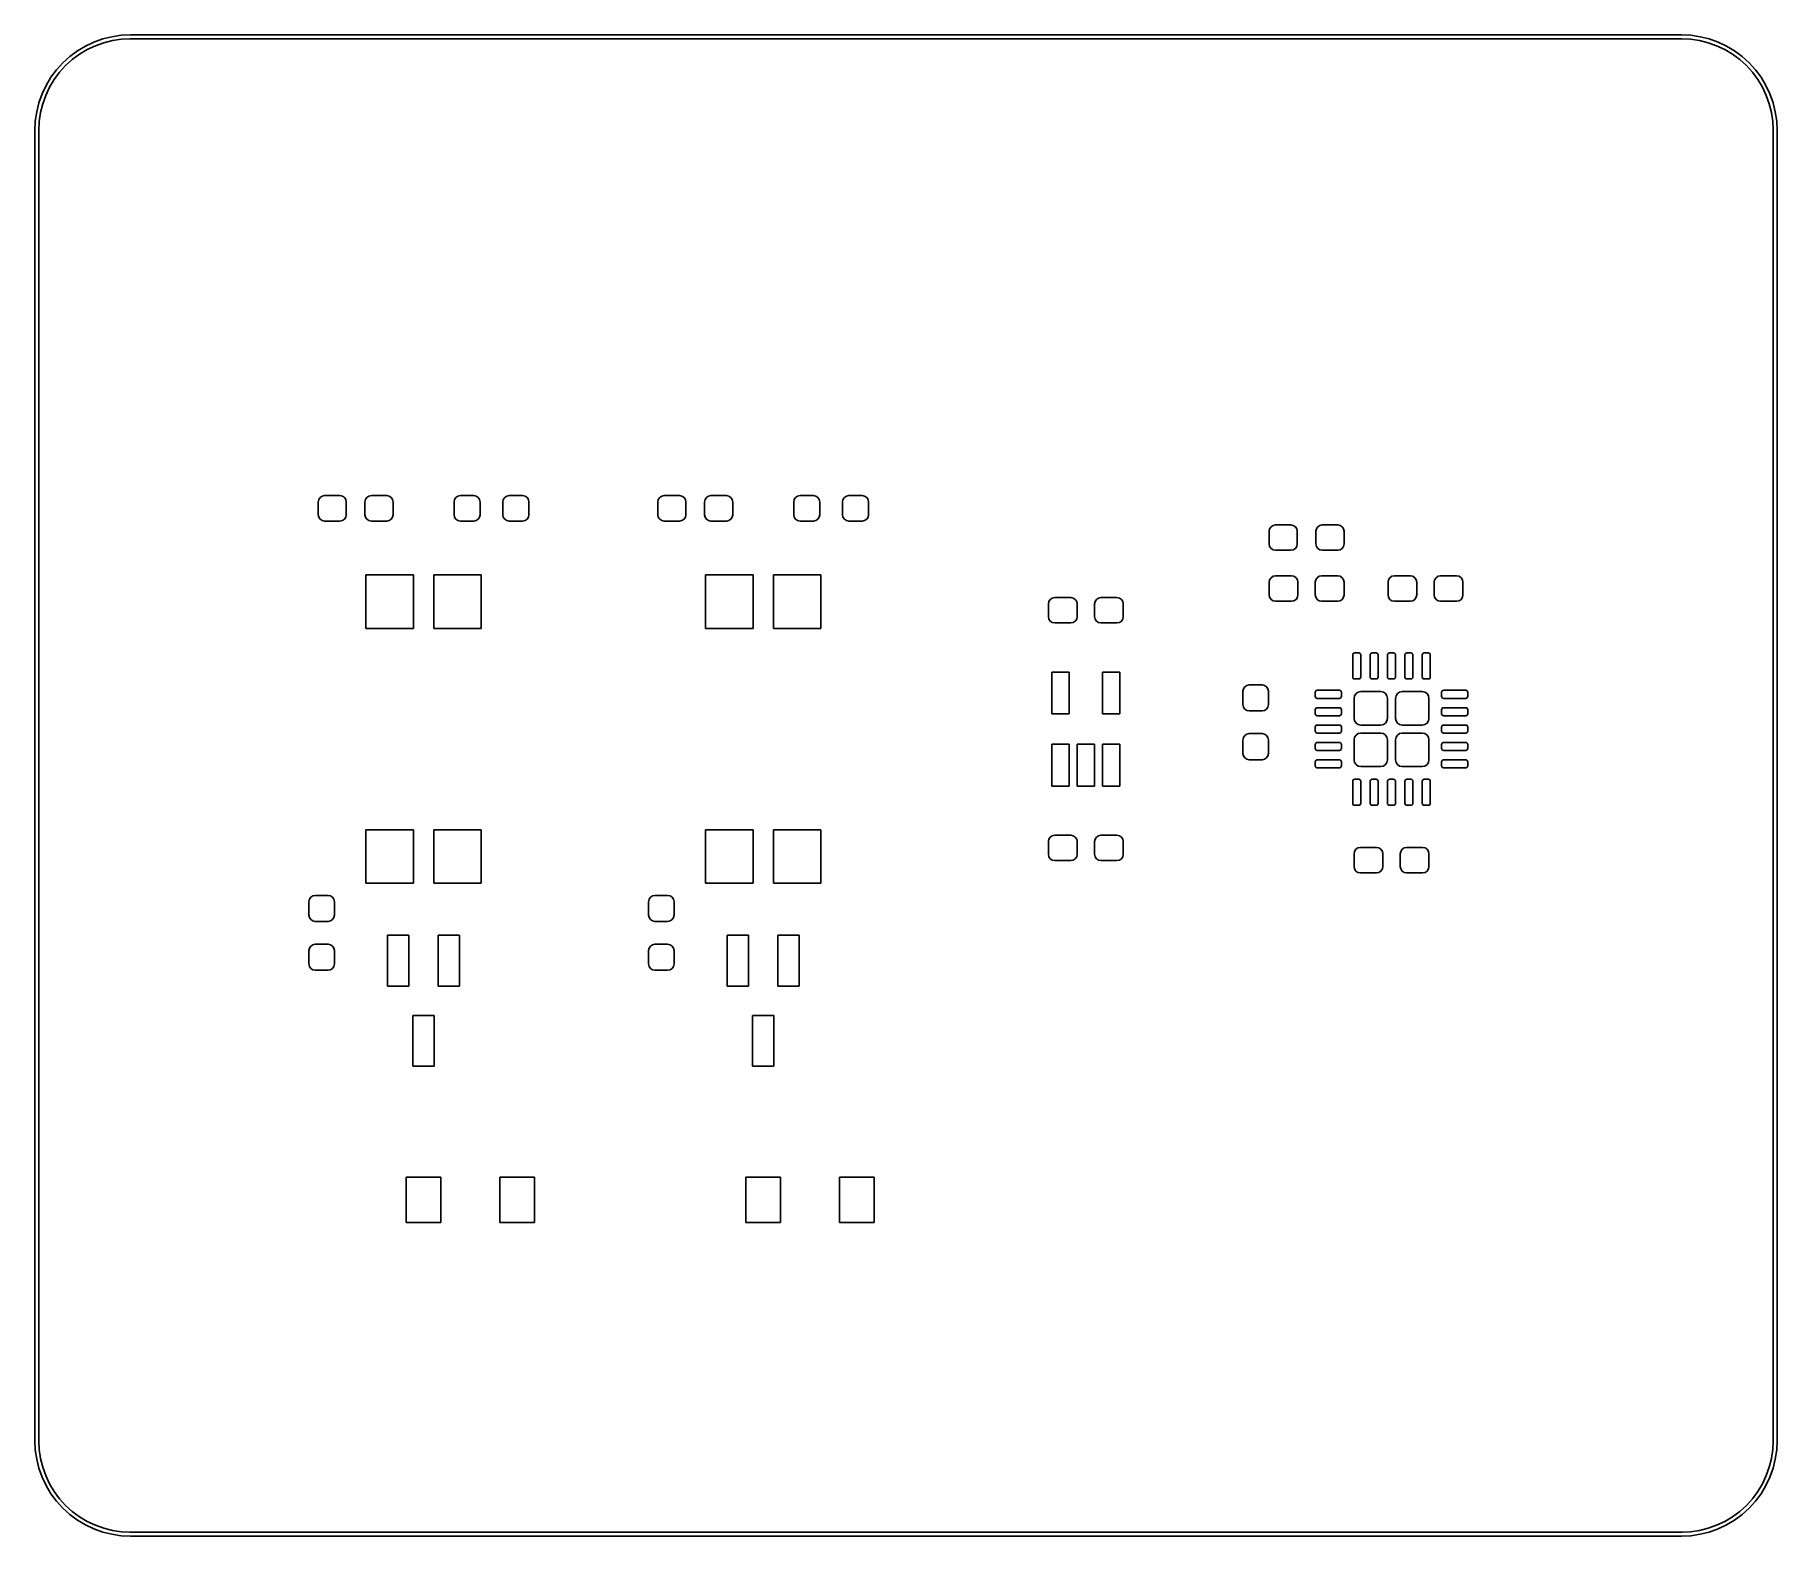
# Model space of a CAD drawing. Extents: x 46.4 to 111.6, y -102.6 to -46.4.
import ezdxf

# ---------------------------------------------------------------- set-up
doc = ezdxf.new("R2010")
doc.units = 0
doc.layers.add('BLACK', color=7, linetype='CONTINUOUS')

msp = doc.modelspace()

# ---------------------------------------------------------------- linework, layer by layer
at = {"layer": 'BLACK', "linetype": 'CONTINUOUS'}
for p, q in [((48.0138, -47.0275), (48.3148, -46.8471)), ((48.3148, -46.8471), (48.6319, -46.6971)), ((48.6877, -46.8319), (48.3835, -46.9758)), ((48.6319, -46.6971), (48.9622, -46.5789)), ((49.0046, -46.7185), (48.6877, -46.8319)), ((48.9622, -46.5789), (49.3026, -46.4937)), ((49.331, -46.6368), (49.0046, -46.7185)), ((49.3026, -46.4937), (49.6496, -46.4422)), ((49.6639, -46.5874), (49.331, -46.6368)), ((49.6496, -46.4422), (50, -46.425)), ((49.9817, -46.5718), (49.6639, -46.5874)), ((50, -46.575), (49.9817, -46.5718)), ((50, -46.425), (108, -46.425)), ((108, -46.575), (50, -46.575)), ((108, -46.425), (108.35, -46.4422)), ((108.011, -46.5714), (108, -46.575)), ((108.336, -46.5874), (108.011, -46.5714)), ((108.669, -46.6368), (108.336, -46.5874)), ((108.35, -46.4422), (108.697, -46.4937)), ((108.995, -46.7185), (108.669, -46.6368)), ((108.697, -46.4937), (109.038, -46.5789)), ((109.312, -46.8319), (108.995, -46.7185)), ((109.038, -46.5789), (109.368, -46.6971)), ((109.616, -46.9758), (109.312, -46.8319)), ((109.368, -46.6971), (109.685, -46.8471)), ((109.685, -46.8471), (109.986, -47.0275)), ((47.2365, -47.732), (47.4721, -47.4721)), ((47.4721, -47.4721), (47.732, -47.2365)), ((47.8246, -47.3492), (47.5752, -47.5752)), ((47.732, -47.2365), (48.0138, -47.0275)), ((48.0949, -47.1488), (47.8246, -47.3492)), ((48.3835, -46.9758), (48.0949, -47.1488)), ((109.905, -47.1488), (109.616, -46.9758)), ((110.175, -47.3492), (109.905, -47.1488)), ((109.986, -47.0275), (110.268, -47.2365)), ((110.425, -47.5752), (110.175, -47.3492)), ((110.268, -47.2365), (110.528, -47.4721)), ((110.528, -47.4721), (110.764, -47.732)), ((46.8471, -48.3148), (47.0275, -48.0138)), ((47.1488, -48.0949), (46.9758, -48.3835)), ((47.0275, -48.0138), (47.2365, -47.732)), ((47.3492, -47.8246), (47.1488, -48.0949)), ((47.5752, -47.5752), (47.3492, -47.8246)), ((110.651, -47.8246), (110.425, -47.5752)), ((110.851, -48.0949), (110.651, -47.8246)), ((110.764, -47.732), (110.973, -48.0138)), ((111.024, -48.3835), (110.851, -48.0949)), ((110.973, -48.0138), (111.153, -48.3148)), ((46.5789, -48.9622), (46.6971, -48.6319)), ((46.6971, -48.6319), (46.8471, -48.3148)), ((46.8319, -48.6877), (46.7185, -49.0046)), ((46.9758, -48.3835), (46.8319, -48.6877)), ((111.168, -48.6877), (111.024, -48.3835)), ((111.153, -48.3148), (111.303, -48.6319)), ((111.281, -49.0046), (111.168, -48.6877)), ((111.303, -48.6319), (111.421, -48.9622)), ((46.4422, -49.6496), (46.4937, -49.3026)), ((46.4937, -49.3026), (46.5789, -48.9622)), ((46.6368, -49.331), (46.5874, -49.6639)), ((46.7185, -49.0046), (46.6368, -49.331)), ((111.363, -49.331), (111.281, -49.0046)), ((111.413, -49.6639), (111.363, -49.331)), ((111.421, -48.9622), (111.506, -49.3026)), ((111.506, -49.3026), (111.558, -49.6496)), ((46.425, -50), (46.4422, -49.6496)), ((46.425, -99), (46.425, -50)), ((46.5874, -49.6639), (46.5714, -49.989)), ((46.5714, -49.989), (46.575, -50)), ((46.575, -50), (46.575, -99)), ((111.428, -49.9817), (111.413, -49.6639)), ((111.425, -50), (111.428, -49.9817)), ((111.425, -99), (111.425, -50)), ((111.558, -49.6496), (111.575, -50)), ((111.575, -50), (111.575, -99)), ((57.02, -63.8975), (57.0381, -63.8066)), ((57.0381, -63.8066), (57.0896, -63.7296)), ((57.0896, -63.7296), (57.1666, -63.6781)), ((57.1666, -63.6781), (57.2575, -63.66)), ((57.2575, -63.66), (57.8325, -63.66)), ((57.8325, -63.66), (57.9234, -63.6781)), ((57.9234, -63.6781), (58.0004, -63.7296)), ((58.0004, -63.7296), (58.0519, -63.8066)), ((58.0519, -63.8066), (58.07, -63.8975)), ((58.77, -63.8975), (58.7881, -63.8066)), ((58.7881, -63.8066), (58.8396, -63.7296)), ((58.8396, -63.7296), (58.9166, -63.6781)), ((58.9166, -63.6781), (59.0075, -63.66)), ((59.0075, -63.66), (59.5825, -63.66)), ((59.5825, -63.66), (59.6734, -63.6781)), ((59.6734, -63.6781), (59.7504, -63.7296)), ((59.7504, -63.7296), (59.8019, -63.8066)), ((59.8019, -63.8066), (59.82, -63.8975)), ((62.1, -63.8975), (62.1181, -63.8066)), ((62.1181, -63.8066), (62.1696, -63.7296)), ((62.1696, -63.7296), (62.2466, -63.6781)), ((62.2466, -63.6781), (62.3375, -63.66)), ((62.3375, -63.66), (62.8375, -63.66)), ((62.8375, -63.66), (62.9284, -63.6781)), ((62.9284, -63.6781), (63.0054, -63.7296)), ((63.0054, -63.7296), (63.0569, -63.8066)), ((63.0569, -63.8066), (63.075, -63.8975)), ((63.925, -63.8975), (63.9431, -63.8066)), ((63.9431, -63.8066), (63.9946, -63.7296)), ((63.9946, -63.7296), (64.0716, -63.6781)), ((64.0716, -63.6781), (64.1625, -63.66)), ((64.1625, -63.66), (64.6625, -63.66)), ((64.6625, -63.66), (64.7534, -63.6781)), ((64.7534, -63.6781), (64.8304, -63.7296)), ((64.8304, -63.7296), (64.8819, -63.8066)), ((64.8819, -63.8066), (64.9, -63.8975)), ((69.72, -63.8975), (69.7381, -63.8066)), ((69.7381, -63.8066), (69.7896, -63.7296)), ((69.7896, -63.7296), (69.8666, -63.6781)), ((69.8666, -63.6781), (69.9575, -63.66)), ((69.9575, -63.66), (70.5325, -63.66)), ((70.5325, -63.66), (70.6234, -63.6781)), ((70.6234, -63.6781), (70.7004, -63.7296)), ((70.7004, -63.7296), (70.7519, -63.8066)), ((70.7519, -63.8066), (70.77, -63.8975)), ((71.47, -63.8975), (71.4881, -63.8066)), ((71.4881, -63.8066), (71.5396, -63.7296)), ((71.5396, -63.7296), (71.6166, -63.6781)), ((71.6166, -63.6781), (71.7075, -63.66)), ((71.7075, -63.66), (72.2825, -63.66)), ((72.2825, -63.66), (72.3734, -63.6781)), ((72.3734, -63.6781), (72.4504, -63.7296)), ((72.4504, -63.7296), (72.5019, -63.8066)), ((72.5019, -63.8066), (72.52, -63.8975)), ((74.8, -63.8975), (74.8181, -63.8066)), ((74.8181, -63.8066), (74.8696, -63.7296)), ((74.8696, -63.7296), (74.9466, -63.6781)), ((74.9466, -63.6781), (75.0375, -63.66)), ((75.0375, -63.66), (75.5375, -63.66)), ((75.5375, -63.66), (75.6284, -63.6781)), ((75.6284, -63.6781), (75.7054, -63.7296)), ((75.7054, -63.7296), (75.7569, -63.8066)), ((75.7569, -63.8066), (75.775, -63.8975)), ((76.625, -63.8975), (76.6431, -63.8066)), ((76.6431, -63.8066), (76.6946, -63.7296)), ((76.6946, -63.7296), (76.7716, -63.6781)), ((76.7716, -63.6781), (76.8625, -63.66)), ((76.8625, -63.66), (77.3625, -63.66)), ((77.3625, -63.66), (77.4534, -63.6781)), ((77.4534, -63.6781), (77.5304, -63.7296)), ((77.5304, -63.7296), (77.5819, -63.8066)), ((77.5819, -63.8066), (77.6, -63.8975)), ((57.02, -64.3725), (57.02, -63.8975)), ((57.0381, -64.4634), (57.02, -64.3725)), ((57.0896, -64.5404), (57.0381, -64.4634)), ((58.0519, -64.4634), (58.0004, -64.5404)), ((58.07, -64.3725), (58.0519, -64.4634)), ((58.07, -63.8975), (58.07, -64.3725)), ((58.77, -64.3725), (58.77, -63.8975)), ((58.7881, -64.4634), (58.77, -64.3725)), ((58.8396, -64.5404), (58.7881, -64.4634)), ((59.8019, -64.4634), (59.7504, -64.5404)), ((59.82, -64.3725), (59.8019, -64.4634)), ((59.82, -63.8975), (59.82, -64.3725)), ((62.1, -64.3725), (62.1, -63.8975)), ((62.1181, -64.4634), (62.1, -64.3725)), ((62.1696, -64.5404), (62.1181, -64.4634)), ((63.0569, -64.4634), (63.0054, -64.5404)), ((63.075, -64.3725), (63.0569, -64.4634)), ((63.075, -63.8975), (63.075, -64.3725)), ((63.925, -64.3725), (63.925, -63.8975)), ((63.9431, -64.4634), (63.925, -64.3725)), ((63.9946, -64.5404), (63.9431, -64.4634)), ((64.8819, -64.4634), (64.8304, -64.5404)), ((64.9, -64.3725), (64.8819, -64.4634)), ((64.9, -63.8975), (64.9, -64.3725)), ((69.72, -64.3725), (69.72, -63.8975)), ((69.7381, -64.4634), (69.72, -64.3725)), ((69.7896, -64.5404), (69.7381, -64.4634)), ((70.7519, -64.4634), (70.7004, -64.5404)), ((70.77, -64.3725), (70.7519, -64.4634)), ((70.77, -63.8975), (70.77, -64.3725)), ((71.47, -64.3725), (71.47, -63.8975)), ((71.4881, -64.4634), (71.47, -64.3725)), ((71.5396, -64.5404), (71.4881, -64.4634)), ((72.5019, -64.4634), (72.4504, -64.5404)), ((72.52, -64.3725), (72.5019, -64.4634)), ((72.52, -63.8975), (72.52, -64.3725)), ((74.8, -64.3725), (74.8, -63.8975)), ((74.8181, -64.4634), (74.8, -64.3725)), ((74.8696, -64.5404), (74.8181, -64.4634)), ((75.7569, -64.4634), (75.7054, -64.5404)), ((75.775, -64.3725), (75.7569, -64.4634)), ((75.775, -63.8975), (75.775, -64.3725)), ((76.625, -64.3725), (76.625, -63.8975)), ((76.6431, -64.4634), (76.625, -64.3725)), ((76.6946, -64.5404), (76.6431, -64.4634)), ((77.5819, -64.4634), (77.5304, -64.5404)), ((77.6, -64.3725), (77.5819, -64.4634)), ((77.6, -63.8975), (77.6, -64.3725)), ((57.1666, -64.5919), (57.0896, -64.5404)), ((57.2575, -64.61), (57.1666, -64.5919)), ((57.8325, -64.61), (57.2575, -64.61)), ((57.9234, -64.5919), (57.8325, -64.61)), ((58.0004, -64.5404), (57.9234, -64.5919)), ((58.9166, -64.5919), (58.8396, -64.5404)), ((59.0075, -64.61), (58.9166, -64.5919)), ((59.5825, -64.61), (59.0075, -64.61)), ((59.6734, -64.5919), (59.5825, -64.61)), ((59.7504, -64.5404), (59.6734, -64.5919)), ((62.2466, -64.5919), (62.1696, -64.5404)), ((62.3375, -64.61), (62.2466, -64.5919)), ((62.8375, -64.61), (62.3375, -64.61)), ((62.9284, -64.5919), (62.8375, -64.61)), ((63.0054, -64.5404), (62.9284, -64.5919)), ((64.0716, -64.5919), (63.9946, -64.5404)), ((64.1625, -64.61), (64.0716, -64.5919)), ((64.6625, -64.61), (64.1625, -64.61)), ((64.7534, -64.5919), (64.6625, -64.61)), ((64.8304, -64.5404), (64.7534, -64.5919)), ((69.8666, -64.5919), (69.7896, -64.5404)), ((69.9575, -64.61), (69.8666, -64.5919)), ((70.5325, -64.61), (69.9575, -64.61)), ((70.6234, -64.5919), (70.5325, -64.61)), ((70.7004, -64.5404), (70.6234, -64.5919)), ((71.6166, -64.5919), (71.5396, -64.5404)), ((71.7075, -64.61), (71.6166, -64.5919)), ((72.2825, -64.61), (71.7075, -64.61)), ((72.3734, -64.5919), (72.2825, -64.61)), ((72.4504, -64.5404), (72.3734, -64.5919)), ((74.9466, -64.5919), (74.8696, -64.5404)), ((75.0375, -64.61), (74.9466, -64.5919)), ((75.5375, -64.61), (75.0375, -64.61)), ((75.6284, -64.5919), (75.5375, -64.61)), ((75.7054, -64.5404), (75.6284, -64.5919)), ((76.7716, -64.5919), (76.6946, -64.5404)), ((76.8625, -64.61), (76.7716, -64.5919)), ((77.3625, -64.61), (76.8625, -64.61)), ((77.4534, -64.5919), (77.3625, -64.61)), ((77.5304, -64.5404), (77.4534, -64.5919)), ((92.58, -64.99), (92.5981, -64.8991)), ((92.58, -65.465), (92.58, -64.99)), ((92.5981, -64.8991), (92.6496, -64.8221)), ((92.6496, -64.8221), (92.7266, -64.7706)), ((92.7266, -64.7706), (92.8175, -64.7525)), ((92.8175, -64.7525), (93.3925, -64.7525)), ((93.3925, -64.7525), (93.4834, -64.7706)), ((93.4834, -64.7706), (93.5604, -64.8221)), ((93.5604, -64.8221), (93.6119, -64.8991)), ((93.6119, -64.8991), (93.63, -64.99)), ((93.63, -64.99), (93.63, -65.465)), ((94.33, -64.99), (94.3481, -64.8991)), ((94.33, -65.465), (94.33, -64.99)), ((94.3481, -64.8991), (94.3996, -64.8221)), ((94.3996, -64.8221), (94.4766, -64.7706)), ((94.4766, -64.7706), (94.5675, -64.7525)), ((94.5675, -64.7525), (95.1425, -64.7525)), ((95.1425, -64.7525), (95.2334, -64.7706)), ((95.2334, -64.7706), (95.3104, -64.8221)), ((95.3104, -64.8221), (95.3619, -64.8991)), ((95.3619, -64.8991), (95.38, -64.99)), ((95.38, -64.99), (95.38, -65.465)), ((92.5981, -65.5559), (92.58, -65.465)), ((92.6496, -65.6329), (92.5981, -65.5559)), ((92.7266, -65.6844), (92.6496, -65.6329)), ((92.8175, -65.7025), (92.7266, -65.6844)), ((93.3925, -65.7025), (92.8175, -65.7025)), ((93.4834, -65.6844), (93.3925, -65.7025)), ((93.5604, -65.6329), (93.4834, -65.6844)), ((93.6119, -65.5559), (93.5604, -65.6329)), ((93.63, -65.465), (93.6119, -65.5559)), ((94.3481, -65.5559), (94.33, -65.465)), ((94.3996, -65.6329), (94.3481, -65.5559)), ((94.4766, -65.6844), (94.3996, -65.6329)), ((94.5675, -65.7025), (94.4766, -65.6844)), ((95.1425, -65.7025), (94.5675, -65.7025)), ((95.2334, -65.6844), (95.1425, -65.7025)), ((95.3104, -65.6329), (95.2334, -65.6844)), ((95.3619, -65.5559), (95.3104, -65.6329)), ((95.38, -65.465), (95.3619, -65.5559)), ((58.8, -68.625), (58.8, -66.625)), ((58.8, -66.625), (60.58, -66.625)), ((60.58, -66.625), (60.58, -68.625)), ((61.34, -68.625), (61.34, -66.625)), ((61.34, -66.625), (63.12, -66.625)), ((63.12, -66.625), (63.12, -68.625)), ((71.5, -68.625), (71.5, -66.625)), ((71.5, -66.625), (73.28, -66.625)), ((73.28, -66.625), (73.28, -68.625)), ((74.04, -68.625), (74.04, -66.625)), ((74.04, -66.625), (75.82, -66.625)), ((75.82, -66.625), (75.82, -68.625)), ((92.58, -66.895), (92.5981, -66.8041)), ((92.58, -67.37), (92.58, -66.895)), ((92.5981, -66.8041), (92.6496, -66.7271)), ((92.6496, -66.7271), (92.7266, -66.6756)), ((92.7266, -66.6756), (92.8175, -66.6575)), ((92.8175, -66.6575), (93.4175, -66.6575)), ((93.4175, -66.6575), (93.5084, -66.6756)), ((93.5084, -66.6756), (93.5854, -66.7271)), ((93.5854, -66.7271), (93.6369, -66.8041)), ((93.6369, -66.8041), (93.655, -66.895)), ((93.655, -66.895), (93.655, -67.37)), ((94.305, -66.895), (94.3231, -66.8041)), ((94.305, -67.37), (94.305, -66.895)), ((94.3231, -66.8041), (94.3746, -66.7271)), ((94.3746, -66.7271), (94.4516, -66.6756)), ((94.4516, -66.6756), (94.5425, -66.6575)), ((94.5425, -66.6575), (95.1425, -66.6575)), ((95.1425, -66.6575), (95.2334, -66.6756)), ((95.2334, -66.6756), (95.3104, -66.7271)), ((95.3104, -66.7271), (95.3619, -66.8041)), ((95.3619, -66.8041), (95.38, -66.895)), ((95.38, -66.895), (95.38, -67.37)), ((97.025, -66.895), (97.0431, -66.8041)), ((97.025, -67.37), (97.025, -66.895)), ((97.0431, -66.8041), (97.0946, -66.7271)), ((97.0946, -66.7271), (97.1716, -66.6756)), ((97.1716, -66.6756), (97.2625, -66.6575)), ((97.2625, -66.6575), (97.8625, -66.6575)), ((97.8625, -66.6575), (97.9534, -66.6756)), ((97.9534, -66.6756), (98.0304, -66.7271)), ((98.0304, -66.7271), (98.0819, -66.8041)), ((98.0819, -66.8041), (98.1, -66.895)), ((98.1, -66.895), (98.1, -67.37)), ((98.75, -66.895), (98.7681, -66.8041)), ((98.75, -67.37), (98.75, -66.895)), ((98.7681, -66.8041), (98.8196, -66.7271)), ((98.8196, -66.7271), (98.8966, -66.6756)), ((98.8966, -66.6756), (98.9875, -66.6575)), ((98.9875, -66.6575), (99.5875, -66.6575)), ((99.5875, -66.6575), (99.6784, -66.6756)), ((99.6784, -66.6756), (99.7554, -66.7271)), ((99.7554, -66.7271), (99.8069, -66.8041)), ((99.8069, -66.8041), (99.825, -66.895)), ((99.825, -66.895), (99.825, -67.37)), ((84.325, -67.7075), (84.3431, -67.6166)), ((84.325, -68.1825), (84.325, -67.7075)), ((84.3431, -67.6166), (84.3946, -67.5396)), ((84.3946, -67.5396), (84.4716, -67.4881)), ((84.4716, -67.4881), (84.5625, -67.47)), ((84.5625, -67.47), (85.1625, -67.47)), ((85.1625, -67.47), (85.2534, -67.4881)), ((85.2534, -67.4881), (85.3304, -67.5396)), ((85.3304, -67.5396), (85.3819, -67.6166)), ((85.3819, -67.6166), (85.4, -67.7075)), ((85.4, -67.7075), (85.4, -68.1825)), ((86.05, -67.7075), (86.0681, -67.6166)), ((86.05, -68.1825), (86.05, -67.7075)), ((86.0681, -67.6166), (86.1196, -67.5396)), ((86.1196, -67.5396), (86.1966, -67.4881)), ((86.1966, -67.4881), (86.2875, -67.47)), ((86.2875, -67.47), (86.8875, -67.47)), ((86.8875, -67.47), (86.9784, -67.4881)), ((86.9784, -67.4881), (87.0554, -67.5396)), ((87.0554, -67.5396), (87.1069, -67.6166)), ((87.1069, -67.6166), (87.125, -67.7075)), ((87.125, -67.7075), (87.125, -68.1825)), ((92.5981, -67.4609), (92.58, -67.37)), ((92.6496, -67.5379), (92.5981, -67.4609)), ((92.7266, -67.5894), (92.6496, -67.5379)), ((92.8175, -67.6075), (92.7266, -67.5894)), ((93.4175, -67.6075), (92.8175, -67.6075)), ((93.5084, -67.5894), (93.4175, -67.6075)), ((93.5854, -67.5379), (93.5084, -67.5894)), ((93.6369, -67.4609), (93.5854, -67.5379)), ((93.655, -67.37), (93.6369, -67.4609)), ((94.3231, -67.4609), (94.305, -67.37)), ((94.3746, -67.5379), (94.3231, -67.4609)), ((94.4516, -67.5894), (94.3746, -67.5379)), ((94.5425, -67.6075), (94.4516, -67.5894)), ((95.1425, -67.6075), (94.5425, -67.6075)), ((95.2334, -67.5894), (95.1425, -67.6075)), ((95.3104, -67.5379), (95.2334, -67.5894)), ((95.3619, -67.4609), (95.3104, -67.5379)), ((95.38, -67.37), (95.3619, -67.4609)), ((97.0431, -67.4609), (97.025, -67.37)), ((97.0946, -67.5379), (97.0431, -67.4609)), ((97.1716, -67.5894), (97.0946, -67.5379)), ((97.2625, -67.6075), (97.1716, -67.5894)), ((97.8625, -67.6075), (97.2625, -67.6075)), ((97.9534, -67.5894), (97.8625, -67.6075)), ((98.0304, -67.5379), (97.9534, -67.5894)), ((98.0819, -67.4609), (98.0304, -67.5379)), ((98.1, -67.37), (98.0819, -67.4609)), ((98.7681, -67.4609), (98.75, -67.37)), ((98.8196, -67.5379), (98.7681, -67.4609)), ((98.8966, -67.5894), (98.8196, -67.5379)), ((98.9875, -67.6075), (98.8966, -67.5894)), ((99.5875, -67.6075), (98.9875, -67.6075)), ((99.6784, -67.5894), (99.5875, -67.6075)), ((99.7554, -67.5379), (99.6784, -67.5894)), ((99.8069, -67.4609), (99.7554, -67.5379)), ((99.825, -67.37), (99.8069, -67.4609)), ((84.3431, -68.2734), (84.325, -68.1825)), ((84.3946, -68.3504), (84.3431, -68.2734)), ((84.4716, -68.4019), (84.3946, -68.3504)), ((84.5625, -68.42), (84.4716, -68.4019)), ((85.2534, -68.4019), (85.1625, -68.42)), ((85.3304, -68.3504), (85.2534, -68.4019)), ((85.3819, -68.2734), (85.3304, -68.3504)), ((85.4, -68.1825), (85.3819, -68.2734)), ((86.0681, -68.2734), (86.05, -68.1825)), ((86.1196, -68.3504), (86.0681, -68.2734)), ((86.1966, -68.4019), (86.1196, -68.3504)), ((86.2875, -68.42), (86.1966, -68.4019)), ((86.9784, -68.4019), (86.8875, -68.42)), ((87.0554, -68.3504), (86.9784, -68.4019)), ((87.1069, -68.2734), (87.0554, -68.3504)), ((87.125, -68.1825), (87.1069, -68.2734)), ((60.58, -68.625), (58.8, -68.625)), ((63.12, -68.625), (61.34, -68.625)), ((73.28, -68.625), (71.5, -68.625)), ((75.82, -68.625), (74.04, -68.625)), ((85.1625, -68.42), (84.5625, -68.42)), ((86.8875, -68.42), (86.2875, -68.42)), ((95.705, -69.615), (95.7107, -69.5863)), ((95.705, -70.44), (95.705, -69.615)), ((95.7107, -69.5863), (95.727, -69.562)), ((95.727, -69.562), (95.7513, -69.5457)), ((95.7513, -69.5457), (95.78, -69.54)), ((95.78, -69.54), (95.93, -69.54)), ((95.93, -69.54), (95.9587, -69.5457)), ((95.9587, -69.5457), (95.983, -69.562)), ((95.983, -69.562), (95.9993, -69.5863)), ((95.9993, -69.5863), (96.005, -69.615)), ((96.005, -69.615), (96.005, -70.44)), ((96.355, -69.615), (96.3607, -69.5863)), ((96.355, -70.44), (96.355, -69.615)), ((96.3607, -69.5863), (96.377, -69.562)), ((96.377, -69.562), (96.4013, -69.5457)), ((96.4013, -69.5457), (96.43, -69.54)), ((96.43, -69.54), (96.58, -69.54)), ((96.58, -69.54), (96.6087, -69.5457)), ((96.6087, -69.5457), (96.633, -69.562)), ((96.633, -69.562), (96.6493, -69.5863)), ((96.6493, -69.5863), (96.655, -69.615)), ((96.655, -69.615), (96.655, -70.44)), ((97.005, -69.615), (97.0107, -69.5863)), ((97.005, -70.44), (97.005, -69.615)), ((97.0107, -69.5863), (97.027, -69.562)), ((97.027, -69.562), (97.0513, -69.5457)), ((97.0513, -69.5457), (97.08, -69.54)), ((97.08, -69.54), (97.23, -69.54)), ((97.23, -69.54), (97.2587, -69.5457)), ((97.2587, -69.5457), (97.283, -69.562)), ((97.283, -69.562), (97.2993, -69.5863)), ((97.2993, -69.5863), (97.305, -69.615)), ((97.305, -69.615), (97.305, -70.44)), ((97.655, -69.615), (97.6607, -69.5863)), ((97.655, -70.44), (97.655, -69.615)), ((97.6607, -69.5863), (97.677, -69.562)), ((97.677, -69.562), (97.7013, -69.5457)), ((97.7013, -69.5457), (97.73, -69.54)), ((97.73, -69.54), (97.88, -69.54)), ((97.88, -69.54), (97.9087, -69.5457)), ((97.9087, -69.5457), (97.933, -69.562)), ((97.933, -69.562), (97.9493, -69.5863)), ((97.9493, -69.5863), (97.955, -69.615)), ((97.955, -69.615), (97.955, -70.44)), ((98.305, -69.615), (98.3107, -69.5863)), ((98.305, -70.44), (98.305, -69.615)), ((98.3107, -69.5863), (98.327, -69.562)), ((98.327, -69.562), (98.3513, -69.5457)), ((98.3513, -69.5457), (98.38, -69.54)), ((98.38, -69.54), (98.53, -69.54)), ((98.53, -69.54), (98.5587, -69.5457)), ((98.5587, -69.5457), (98.583, -69.562)), ((98.583, -69.562), (98.5993, -69.5863)), ((98.5993, -69.5863), (98.605, -69.615)), ((98.605, -69.615), (98.605, -70.44)), ((84.45, -71.82), (84.45, -70.26)), ((84.45, -70.26), (85.1, -70.26)), ((85.1, -70.26), (85.1, -71.82)), ((86.35, -71.82), (86.35, -70.26)), ((86.35, -70.26), (87, -70.26)), ((87, -70.26), (87, -71.82)), ((91.6, -70.9735), (91.6181, -70.8826)), ((91.6, -71.4735), (91.6, -70.9735)), ((91.6181, -70.8826), (91.6696, -70.8056)), ((91.6696, -70.8056), (91.7466, -70.7541)), ((91.7466, -70.7541), (91.8375, -70.736)), ((91.8375, -70.736), (92.3125, -70.736)), ((92.3125, -70.736), (92.4034, -70.7541)), ((92.4034, -70.7541), (92.4804, -70.8056)), ((92.4804, -70.8056), (92.5319, -70.8826)), ((92.5319, -70.8826), (92.55, -70.9735)), ((92.55, -70.9735), (92.55, -71.4735)), ((94.305, -71.015), (94.3107, -70.9863)), ((94.3107, -70.9863), (94.327, -70.962)), ((94.327, -70.962), (94.3513, -70.9457)), ((94.3513, -70.9457), (94.38, -70.94)), ((94.38, -70.94), (95.205, -70.94)), ((95.205, -70.94), (95.2337, -70.9457)), ((95.2337, -70.9457), (95.258, -70.962)), ((95.258, -70.962), (95.2743, -70.9863)), ((95.2743, -70.9863), (95.28, -71.015)), ((95.7107, -70.4687), (95.705, -70.44)), ((95.727, -70.493), (95.7107, -70.4687)), ((95.7513, -70.5093), (95.727, -70.493)), ((95.78, -70.515), (95.7513, -70.5093)), ((95.93, -70.515), (95.78, -70.515)), ((95.8282, -71.0632), (95.9093, -71.009)), ((95.9093, -71.009), (96.005, -70.99)), ((95.9587, -70.5093), (95.93, -70.515)), ((95.983, -70.493), (95.9587, -70.5093)), ((95.9993, -70.4687), (95.983, -70.493)), ((96.005, -70.44), (95.9993, -70.4687)), ((96.005, -70.99), (96.755, -70.99)), ((96.3607, -70.4687), (96.355, -70.44)), ((96.377, -70.493), (96.3607, -70.4687)), ((96.4013, -70.5093), (96.377, -70.493)), ((96.43, -70.515), (96.4013, -70.5093)), ((96.58, -70.515), (96.43, -70.515)), ((96.6087, -70.5093), (96.58, -70.515)), ((96.633, -70.493), (96.6087, -70.5093)), ((96.6493, -70.4687), (96.633, -70.493)), ((96.655, -70.44), (96.6493, -70.4687)), ((96.755, -70.99), (96.8507, -71.009)), ((96.8507, -71.009), (96.9318, -71.0632)), ((97.0107, -70.4687), (97.005, -70.44)), ((97.027, -70.493), (97.0107, -70.4687)), ((97.0513, -70.5093), (97.027, -70.493)), ((97.08, -70.515), (97.0513, -70.5093)), ((97.23, -70.515), (97.08, -70.515)), ((97.2587, -70.5093), (97.23, -70.515)), ((97.283, -70.493), (97.2587, -70.5093)), ((97.2993, -70.4687), (97.283, -70.493)), ((97.305, -70.44), (97.2993, -70.4687)), ((97.3782, -71.0632), (97.4593, -71.009)), ((97.4593, -71.009), (97.555, -70.99)), ((97.555, -70.99), (98.305, -70.99)), ((97.6607, -70.4687), (97.655, -70.44)), ((97.677, -70.493), (97.6607, -70.4687)), ((97.7013, -70.5093), (97.677, -70.493)), ((97.73, -70.515), (97.7013, -70.5093)), ((97.88, -70.515), (97.73, -70.515)), ((97.9087, -70.5093), (97.88, -70.515)), ((97.933, -70.493), (97.9087, -70.5093)), ((97.9493, -70.4687), (97.933, -70.493)), ((97.955, -70.44), (97.9493, -70.4687)), ((98.3107, -70.4687), (98.305, -70.44)), ((98.305, -70.99), (98.4007, -71.009)), ((98.327, -70.493), (98.3107, -70.4687)), ((98.3513, -70.5093), (98.327, -70.493)), ((98.38, -70.515), (98.3513, -70.5093)), ((98.53, -70.515), (98.38, -70.515)), ((98.4007, -71.009), (98.4818, -71.0632)), ((98.5587, -70.5093), (98.53, -70.515)), ((98.583, -70.493), (98.5587, -70.5093)), ((98.5993, -70.4687), (98.583, -70.493)), ((98.605, -70.44), (98.5993, -70.4687)), ((99.03, -71.015), (99.0357, -70.9863)), ((99.0357, -70.9863), (99.052, -70.962)), ((99.052, -70.962), (99.0763, -70.9457)), ((99.0763, -70.9457), (99.105, -70.94)), ((99.105, -70.94), (99.93, -70.94)), ((99.93, -70.94), (99.9587, -70.9457)), ((99.9587, -70.9457), (99.983, -70.962)), ((99.983, -70.962), (99.9993, -70.9863)), ((99.9993, -70.9863), (100.005, -71.015)), ((91.6181, -71.5644), (91.6, -71.4735)), ((91.6696, -71.6414), (91.6181, -71.5644)), ((91.7466, -71.6929), (91.6696, -71.6414)), ((92.4804, -71.6414), (92.4034, -71.6929)), ((92.5319, -71.5644), (92.4804, -71.6414)), ((92.55, -71.4735), (92.5319, -71.5644)), ((94.305, -71.165), (94.305, -71.015)), ((94.3107, -71.1937), (94.305, -71.165)), ((94.305, -71.665), (94.3107, -71.6363)), ((94.305, -71.815), (94.305, -71.665)), ((94.327, -71.218), (94.3107, -71.1937)), ((94.3107, -71.6363), (94.327, -71.612)), ((94.3513, -71.2343), (94.327, -71.218)), ((94.327, -71.612), (94.3513, -71.5957)), ((94.38, -71.24), (94.3513, -71.2343)), ((94.3513, -71.5957), (94.38, -71.59)), ((95.205, -71.24), (94.38, -71.24)), ((94.38, -71.59), (95.205, -71.59)), ((95.2337, -71.2343), (95.205, -71.24)), ((95.205, -71.59), (95.2337, -71.5957)), ((95.258, -71.218), (95.2337, -71.2343)), ((95.2337, -71.5957), (95.258, -71.612)), ((95.2743, -71.1937), (95.258, -71.218)), ((95.258, -71.612), (95.2743, -71.6363)), ((95.28, -71.165), (95.2743, -71.1937)), ((95.2743, -71.6363), (95.28, -71.665)), ((95.28, -71.015), (95.28, -71.165)), ((95.28, -71.665), (95.28, -71.815)), ((95.755, -71.24), (95.774, -71.1443)), ((95.755, -71.99), (95.755, -71.24)), ((95.774, -71.1443), (95.8282, -71.0632)), ((96.9318, -71.0632), (96.986, -71.1443)), ((96.986, -71.1443), (97.005, -71.24)), ((97.005, -71.24), (97.005, -71.99)), ((97.305, -71.24), (97.324, -71.1443)), ((97.305, -71.99), (97.305, -71.24)), ((97.324, -71.1443), (97.3782, -71.0632)), ((98.4818, -71.0632), (98.536, -71.1443)), ((98.536, -71.1443), (98.555, -71.24)), ((98.555, -71.24), (98.555, -71.99)), ((99.03, -71.165), (99.03, -71.015)), ((99.0357, -71.1937), (99.03, -71.165)), ((99.03, -71.665), (99.0357, -71.6363)), ((99.03, -71.815), (99.03, -71.665)), ((99.052, -71.218), (99.0357, -71.1937)), ((99.0357, -71.6363), (99.052, -71.612)), ((99.0763, -71.2343), (99.052, -71.218)), ((99.052, -71.612), (99.0763, -71.5957)), ((99.105, -71.24), (99.0763, -71.2343)), ((99.0763, -71.5957), (99.105, -71.59)), ((99.93, -71.24), (99.105, -71.24)), ((99.105, -71.59), (99.93, -71.59)), ((99.9587, -71.2343), (99.93, -71.24)), ((99.93, -71.59), (99.9587, -71.5957)), ((99.983, -71.218), (99.9587, -71.2343)), ((99.9587, -71.5957), (99.983, -71.612)), ((99.9993, -71.1937), (99.983, -71.218)), ((99.983, -71.612), (99.9993, -71.6363)), ((100.005, -71.165), (99.9993, -71.1937)), ((99.9993, -71.6363), (100.005, -71.665)), ((100.005, -71.015), (100.005, -71.165)), ((100.005, -71.665), (100.005, -71.815)), ((85.1, -71.82), (84.45, -71.82)), ((87, -71.82), (86.35, -71.82)), ((91.8375, -71.711), (91.7466, -71.6929)), ((92.3125, -71.711), (91.8375, -71.711)), ((92.4034, -71.6929), (92.3125, -71.711)), ((94.3107, -71.8437), (94.305, -71.815)), ((94.305, -72.315), (94.3107, -72.2863)), ((94.305, -72.465), (94.305, -72.315)), ((94.327, -71.868), (94.3107, -71.8437)), ((94.3107, -72.2863), (94.327, -72.262)), ((94.3513, -71.8843), (94.327, -71.868)), ((94.327, -72.262), (94.3513, -72.2457)), ((94.38, -71.89), (94.3513, -71.8843)), ((94.3513, -72.2457), (94.38, -72.24)), ((95.205, -71.89), (94.38, -71.89)), ((94.38, -72.24), (95.205, -72.24)), ((95.2337, -71.8843), (95.205, -71.89)), ((95.205, -72.24), (95.2337, -72.2457)), ((95.258, -71.868), (95.2337, -71.8843)), ((95.2337, -72.2457), (95.258, -72.262)), ((95.2743, -71.8437), (95.258, -71.868)), ((95.258, -72.262), (95.2743, -72.2863)), ((95.28, -71.815), (95.2743, -71.8437)), ((95.2743, -72.2863), (95.28, -72.315)), ((95.28, -72.315), (95.28, -72.465)), ((95.774, -72.0857), (95.755, -71.99)), ((95.8282, -72.1668), (95.774, -72.0857)), ((95.9093, -72.221), (95.8282, -72.1668)), ((96.005, -72.24), (95.9093, -72.221)), ((96.755, -72.24), (96.005, -72.24)), ((96.8507, -72.221), (96.755, -72.24)), ((96.9318, -72.1668), (96.8507, -72.221)), ((96.986, -72.0857), (96.9318, -72.1668)), ((97.005, -71.99), (96.986, -72.0857)), ((97.324, -72.0857), (97.305, -71.99)), ((97.3782, -72.1668), (97.324, -72.0857)), ((97.4593, -72.221), (97.3782, -72.1668)), ((97.555, -72.24), (97.4593, -72.221)), ((98.305, -72.24), (97.555, -72.24)), ((98.4007, -72.221), (98.305, -72.24)), ((98.4818, -72.1668), (98.4007, -72.221)), ((98.536, -72.0857), (98.4818, -72.1668)), ((98.555, -71.99), (98.536, -72.0857)), ((99.0357, -71.8437), (99.03, -71.815)), ((99.03, -72.315), (99.0357, -72.2863)), ((99.03, -72.465), (99.03, -72.315)), ((99.052, -71.868), (99.0357, -71.8437)), ((99.0357, -72.2863), (99.052, -72.262)), ((99.0763, -71.8843), (99.052, -71.868)), ((99.052, -72.262), (99.0763, -72.2457)), ((99.105, -71.89), (99.0763, -71.8843)), ((99.0763, -72.2457), (99.105, -72.24)), ((99.93, -71.89), (99.105, -71.89)), ((99.105, -72.24), (99.93, -72.24)), ((99.9587, -71.8843), (99.93, -71.89)), ((99.93, -72.24), (99.9587, -72.2457)), ((99.983, -71.868), (99.9587, -71.8843)), ((99.9587, -72.2457), (99.983, -72.262)), ((99.9993, -71.8437), (99.983, -71.868)), ((99.983, -72.262), (99.9993, -72.2863)), ((100.005, -71.815), (99.9993, -71.8437)), ((99.9993, -72.2863), (100.005, -72.315)), ((100.005, -72.315), (100.005, -72.465)), ((84.45, -74.52), (84.45, -72.96)), ((84.45, -72.96), (85.1, -72.96)), ((85.1, -72.96), (85.1, -74.52)), ((85.4, -74.52), (85.4, -72.96)), ((85.4, -72.96), (86.05, -72.96)), ((86.05, -72.96), (86.05, -74.52)), ((86.35, -74.52), (86.35, -72.96)), ((86.35, -72.96), (87, -72.96)), ((87, -72.96), (87, -74.52)), ((91.6, -72.7985), (91.6181, -72.7076)), ((91.6, -73.2985), (91.6, -72.7985)), ((91.6181, -72.7076), (91.6696, -72.6306)), ((91.6696, -72.6306), (91.7466, -72.5791)), ((91.7466, -72.5791), (91.8375, -72.561)), ((91.8375, -72.561), (92.3125, -72.561)), ((92.3125, -72.561), (92.4034, -72.5791)), ((92.4034, -72.5791), (92.4804, -72.6306)), ((92.4804, -72.6306), (92.5319, -72.7076)), ((92.5319, -72.7076), (92.55, -72.7985)), ((92.55, -72.7985), (92.55, -73.2985)), ((94.3107, -72.4937), (94.305, -72.465)), ((94.305, -72.965), (94.3107, -72.9363)), ((94.305, -73.115), (94.305, -72.965)), ((94.327, -72.518), (94.3107, -72.4937)), ((94.3107, -72.9363), (94.327, -72.912)), ((94.3513, -72.5343), (94.327, -72.518)), ((94.327, -72.912), (94.3513, -72.8957)), ((94.38, -72.54), (94.3513, -72.5343)), ((94.3513, -72.8957), (94.38, -72.89)), ((95.205, -72.54), (94.38, -72.54)), ((94.38, -72.89), (95.205, -72.89)), ((95.2337, -72.5343), (95.205, -72.54)), ((95.205, -72.89), (95.2337, -72.8957)), ((95.258, -72.518), (95.2337, -72.5343)), ((95.2337, -72.8957), (95.258, -72.912)), ((95.2743, -72.4937), (95.258, -72.518)), ((95.258, -72.912), (95.2743, -72.9363)), ((95.28, -72.465), (95.2743, -72.4937)), ((95.2743, -72.9363), (95.28, -72.965)), ((95.28, -72.965), (95.28, -73.115)), ((95.755, -72.79), (95.774, -72.6943)), ((95.755, -73.54), (95.755, -72.79)), ((95.774, -72.6943), (95.8282, -72.6132)), ((95.8282, -72.6132), (95.9093, -72.559)), ((95.9093, -72.559), (96.005, -72.54)), ((96.005, -72.54), (96.755, -72.54)), ((96.755, -72.54), (96.8507, -72.559)), ((96.8507, -72.559), (96.9318, -72.6132)), ((96.9318, -72.6132), (96.986, -72.6943)), ((96.986, -72.6943), (97.005, -72.79)), ((97.005, -72.79), (97.005, -73.54)), ((97.305, -72.79), (97.324, -72.6943)), ((97.305, -73.54), (97.305, -72.79)), ((97.324, -72.6943), (97.3782, -72.6132)), ((97.3782, -72.6132), (97.4593, -72.559)), ((97.4593, -72.559), (97.555, -72.54)), ((97.555, -72.54), (98.305, -72.54)), ((98.305, -72.54), (98.4007, -72.559)), ((98.4007, -72.559), (98.4818, -72.6132)), ((98.4818, -72.6132), (98.536, -72.6943)), ((98.536, -72.6943), (98.555, -72.79)), ((98.555, -72.79), (98.555, -73.54)), ((99.0357, -72.4937), (99.03, -72.465)), ((99.03, -72.965), (99.0357, -72.9363)), ((99.03, -73.115), (99.03, -72.965)), ((99.052, -72.518), (99.0357, -72.4937)), ((99.0357, -72.9363), (99.052, -72.912)), ((99.0763, -72.5343), (99.052, -72.518)), ((99.052, -72.912), (99.0763, -72.8957)), ((99.105, -72.54), (99.0763, -72.5343)), ((99.0763, -72.8957), (99.105, -72.89)), ((99.93, -72.54), (99.105, -72.54)), ((99.105, -72.89), (99.93, -72.89)), ((99.9587, -72.5343), (99.93, -72.54)), ((99.93, -72.89), (99.9587, -72.8957)), ((99.983, -72.518), (99.9587, -72.5343)), ((99.9587, -72.8957), (99.983, -72.912)), ((99.9993, -72.4937), (99.983, -72.518)), ((99.983, -72.912), (99.9993, -72.9363)), ((100.005, -72.465), (99.9993, -72.4937)), ((99.9993, -72.9363), (100.005, -72.965)), ((100.005, -72.965), (100.005, -73.115)), ((91.6181, -73.3894), (91.6, -73.2985)), ((91.6696, -73.4664), (91.6181, -73.3894)), ((91.7466, -73.5179), (91.6696, -73.4664)), ((91.8375, -73.536), (91.7466, -73.5179)), ((92.3125, -73.536), (91.8375, -73.536)), ((92.4034, -73.5179), (92.3125, -73.536)), ((92.4804, -73.4664), (92.4034, -73.5179)), ((92.5319, -73.3894), (92.4804, -73.4664)), ((92.55, -73.2985), (92.5319, -73.3894)), ((94.3107, -73.1437), (94.305, -73.115)), ((94.305, -73.615), (94.3107, -73.5863)), ((94.305, -73.765), (94.305, -73.615)), ((94.327, -73.168), (94.3107, -73.1437)), ((94.3107, -73.5863), (94.327, -73.562)), ((94.3513, -73.1843), (94.327, -73.168)), ((94.327, -73.562), (94.3513, -73.5457)), ((94.38, -73.19), (94.3513, -73.1843)), ((94.3513, -73.5457), (94.38, -73.54)), ((95.205, -73.19), (94.38, -73.19)), ((94.38, -73.54), (95.205, -73.54)), ((95.2337, -73.1843), (95.205, -73.19)), ((95.205, -73.54), (95.2337, -73.5457)), ((95.258, -73.168), (95.2337, -73.1843)), ((95.2337, -73.5457), (95.258, -73.562)), ((95.2743, -73.1437), (95.258, -73.168)), ((95.258, -73.562), (95.2743, -73.5863)), ((95.28, -73.115), (95.2743, -73.1437)), ((95.2743, -73.5863), (95.28, -73.615)), ((95.28, -73.615), (95.28, -73.765)), ((95.774, -73.6357), (95.755, -73.54)), ((97.005, -73.54), (96.986, -73.6357)), ((97.324, -73.6357), (97.305, -73.54)), ((98.555, -73.54), (98.536, -73.6357)), ((99.0357, -73.1437), (99.03, -73.115)), ((99.03, -73.615), (99.0357, -73.5863)), ((99.03, -73.765), (99.03, -73.615)), ((99.052, -73.168), (99.0357, -73.1437)), ((99.0357, -73.5863), (99.052, -73.562)), ((99.0763, -73.1843), (99.052, -73.168)), ((99.052, -73.562), (99.0763, -73.5457)), ((99.105, -73.19), (99.0763, -73.1843)), ((99.0763, -73.5457), (99.105, -73.54)), ((99.93, -73.19), (99.105, -73.19)), ((99.105, -73.54), (99.93, -73.54)), ((99.9587, -73.1843), (99.93, -73.19)), ((99.93, -73.54), (99.9587, -73.5457)), ((99.983, -73.168), (99.9587, -73.1843)), ((99.9587, -73.5457), (99.983, -73.562)), ((99.9993, -73.1437), (99.983, -73.168)), ((99.983, -73.562), (99.9993, -73.5863)), ((100.005, -73.115), (99.9993, -73.1437)), ((99.9993, -73.5863), (100.005, -73.615)), ((100.005, -73.615), (100.005, -73.765)), ((94.3107, -73.7937), (94.305, -73.765)), ((94.327, -73.818), (94.3107, -73.7937)), ((94.3513, -73.8343), (94.327, -73.818)), ((94.38, -73.84), (94.3513, -73.8343)), ((95.205, -73.84), (94.38, -73.84)), ((95.2337, -73.8343), (95.205, -73.84)), ((95.258, -73.818), (95.2337, -73.8343)), ((95.2743, -73.7937), (95.258, -73.818)), ((95.28, -73.765), (95.2743, -73.7937)), ((95.727, -74.287), (95.7513, -74.2707)), ((95.7513, -74.2707), (95.78, -74.265)), ((95.8282, -73.7168), (95.774, -73.6357)), ((95.78, -74.265), (95.93, -74.265)), ((95.9093, -73.771), (95.8282, -73.7168)), ((96.005, -73.79), (95.9093, -73.771)), ((95.93, -74.265), (95.9587, -74.2707)), ((95.9587, -74.2707), (95.983, -74.287)), ((96.755, -73.79), (96.005, -73.79)), ((96.377, -74.287), (96.4013, -74.2707)), ((96.4013, -74.2707), (96.43, -74.265)), ((96.43, -74.265), (96.58, -74.265)), ((96.58, -74.265), (96.6087, -74.2707)), ((96.6087, -74.2707), (96.633, -74.287)), ((96.8507, -73.771), (96.755, -73.79)), ((96.9318, -73.7168), (96.8507, -73.771)), ((96.986, -73.6357), (96.9318, -73.7168)), ((97.027, -74.287), (97.0513, -74.2707)), ((97.0513, -74.2707), (97.08, -74.265)), ((97.08, -74.265), (97.23, -74.265)), ((97.23, -74.265), (97.2587, -74.2707)), ((97.2587, -74.2707), (97.283, -74.287)), ((97.3782, -73.7168), (97.324, -73.6357)), ((97.4593, -73.771), (97.3782, -73.7168)), ((97.555, -73.79), (97.4593, -73.771)), ((98.305, -73.79), (97.555, -73.79)), ((97.677, -74.287), (97.7013, -74.2707)), ((97.7013, -74.2707), (97.73, -74.265)), ((97.73, -74.265), (97.88, -74.265)), ((97.88, -74.265), (97.9087, -74.2707)), ((97.9087, -74.2707), (97.933, -74.287)), ((98.4007, -73.771), (98.305, -73.79)), ((98.327, -74.287), (98.3513, -74.2707)), ((98.3513, -74.2707), (98.38, -74.265)), ((98.38, -74.265), (98.53, -74.265)), ((98.4818, -73.7168), (98.4007, -73.771)), ((98.536, -73.6357), (98.4818, -73.7168)), ((98.53, -74.265), (98.5587, -74.2707)), ((98.5587, -74.2707), (98.583, -74.287)), ((99.0357, -73.7937), (99.03, -73.765)), ((99.052, -73.818), (99.0357, -73.7937)), ((99.0763, -73.8343), (99.052, -73.818)), ((99.105, -73.84), (99.0763, -73.8343)), ((99.93, -73.84), (99.105, -73.84)), ((99.9587, -73.8343), (99.93, -73.84)), ((99.983, -73.818), (99.9587, -73.8343)), ((99.9993, -73.7937), (99.983, -73.818)), ((100.005, -73.765), (99.9993, -73.7937)), ((85.1, -74.52), (84.45, -74.52)), ((86.05, -74.52), (85.4, -74.52)), ((87, -74.52), (86.35, -74.52)), ((95.705, -74.34), (95.7107, -74.3113)), ((95.705, -75.165), (95.705, -74.34)), ((95.7107, -74.3113), (95.727, -74.287)), ((95.983, -74.287), (95.9993, -74.3113)), ((95.9993, -74.3113), (96.005, -74.34)), ((96.005, -74.34), (96.005, -75.165)), ((96.355, -74.34), (96.3607, -74.3113)), ((96.355, -75.165), (96.355, -74.34)), ((96.3607, -74.3113), (96.377, -74.287)), ((96.633, -74.287), (96.6493, -74.3113)), ((96.6493, -74.3113), (96.655, -74.34)), ((96.655, -74.34), (96.655, -75.165)), ((97.005, -74.34), (97.0107, -74.3113)), ((97.005, -75.165), (97.005, -74.34)), ((97.0107, -74.3113), (97.027, -74.287)), ((97.283, -74.287), (97.2993, -74.3113)), ((97.2993, -74.3113), (97.305, -74.34)), ((97.305, -74.34), (97.305, -75.165)), ((97.655, -74.34), (97.6607, -74.3113)), ((97.655, -75.165), (97.655, -74.34)), ((97.6607, -74.3113), (97.677, -74.287)), ((97.933, -74.287), (97.9493, -74.3113)), ((97.9493, -74.3113), (97.955, -74.34)), ((97.955, -74.34), (97.955, -75.165)), ((98.305, -74.34), (98.3107, -74.3113)), ((98.305, -75.165), (98.305, -74.34)), ((98.3107, -74.3113), (98.327, -74.287)), ((98.583, -74.287), (98.5993, -74.3113)), ((98.5993, -74.3113), (98.605, -74.34)), ((98.605, -74.34), (98.605, -75.165)), ((95.7107, -75.1937), (95.705, -75.165)), ((95.727, -75.218), (95.7107, -75.1937)), ((95.7513, -75.2343), (95.727, -75.218)), ((95.78, -75.24), (95.7513, -75.2343)), ((95.93, -75.24), (95.78, -75.24)), ((95.9587, -75.2343), (95.93, -75.24)), ((95.983, -75.218), (95.9587, -75.2343)), ((95.9993, -75.1937), (95.983, -75.218)), ((96.005, -75.165), (95.9993, -75.1937)), ((96.3607, -75.1937), (96.355, -75.165)), ((96.377, -75.218), (96.3607, -75.1937)), ((96.4013, -75.2343), (96.377, -75.218)), ((96.43, -75.24), (96.4013, -75.2343)), ((96.58, -75.24), (96.43, -75.24)), ((96.6087, -75.2343), (96.58, -75.24)), ((96.633, -75.218), (96.6087, -75.2343)), ((96.6493, -75.1937), (96.633, -75.218)), ((96.655, -75.165), (96.6493, -75.1937)), ((97.0107, -75.1937), (97.005, -75.165)), ((97.027, -75.218), (97.0107, -75.1937)), ((97.0513, -75.2343), (97.027, -75.218)), ((97.08, -75.24), (97.0513, -75.2343)), ((97.23, -75.24), (97.08, -75.24)), ((97.2587, -75.2343), (97.23, -75.24)), ((97.283, -75.218), (97.2587, -75.2343)), ((97.2993, -75.1937), (97.283, -75.218)), ((97.305, -75.165), (97.2993, -75.1937)), ((97.6607, -75.1937), (97.655, -75.165)), ((97.677, -75.218), (97.6607, -75.1937)), ((97.7013, -75.2343), (97.677, -75.218)), ((97.73, -75.24), (97.7013, -75.2343)), ((97.88, -75.24), (97.73, -75.24)), ((97.9087, -75.2343), (97.88, -75.24)), ((97.933, -75.218), (97.9087, -75.2343)), ((97.9493, -75.1937), (97.933, -75.218)), ((97.955, -75.165), (97.9493, -75.1937)), ((98.3107, -75.1937), (98.305, -75.165)), ((98.327, -75.218), (98.3107, -75.1937)), ((98.3513, -75.2343), (98.327, -75.218)), ((98.38, -75.24), (98.3513, -75.2343)), ((98.53, -75.24), (98.38, -75.24)), ((98.5587, -75.2343), (98.53, -75.24)), ((98.583, -75.218), (98.5587, -75.2343)), ((98.5993, -75.1937), (98.583, -75.218)), ((98.605, -75.165), (98.5993, -75.1937)), ((58.8, -78.155), (58.8, -76.155)), ((58.8, -76.155), (60.58, -76.155)), ((60.58, -76.155), (60.58, -78.155)), ((61.34, -78.155), (61.34, -76.155)), ((61.34, -76.155), (63.12, -76.155)), ((63.12, -76.155), (63.12, -78.155)), ((71.5, -78.155), (71.5, -76.155)), ((71.5, -76.155), (73.28, -76.155)), ((73.28, -76.155), (73.28, -78.155)), ((74.04, -78.155), (74.04, -76.155)), ((74.04, -76.155), (75.82, -76.155)), ((75.82, -76.155), (75.82, -78.155)), ((84.325, -76.5975), (84.3431, -76.5066)), ((84.325, -77.0725), (84.325, -76.5975)), ((84.3431, -76.5066), (84.3946, -76.4296)), ((84.3946, -76.4296), (84.4716, -76.3781)), ((84.4716, -76.3781), (84.5625, -76.36)), ((84.5625, -76.36), (85.1625, -76.36)), ((85.1625, -76.36), (85.2534, -76.3781)), ((85.2534, -76.3781), (85.3304, -76.4296)), ((85.3304, -76.4296), (85.3819, -76.5066)), ((85.3819, -76.5066), (85.4, -76.5975)), ((85.4, -76.5975), (85.4, -77.0725)), ((86.05, -76.5975), (86.0681, -76.5066)), ((86.05, -77.0725), (86.05, -76.5975)), ((86.0681, -76.5066), (86.1196, -76.4296)), ((86.1196, -76.4296), (86.1966, -76.3781)), ((86.1966, -76.3781), (86.2875, -76.36)), ((86.2875, -76.36), (86.8875, -76.36)), ((86.8875, -76.36), (86.9784, -76.3781)), ((86.9784, -76.3781), (87.0554, -76.4296)), ((87.0554, -76.4296), (87.1069, -76.5066)), ((87.1069, -76.5066), (87.125, -76.5975)), ((87.125, -76.5975), (87.125, -77.0725)), ((95.8246, -76.8871), (95.9016, -76.8356)), ((95.9016, -76.8356), (95.9925, -76.8175)), ((95.9925, -76.8175), (96.5925, -76.8175)), ((96.5925, -76.8175), (96.6834, -76.8356)), ((96.6834, -76.8356), (96.7604, -76.8871)), ((97.5496, -76.8871), (97.6266, -76.8356)), ((97.6266, -76.8356), (97.7175, -76.8175)), ((97.7175, -76.8175), (98.3175, -76.8175)), ((98.3175, -76.8175), (98.4084, -76.8356)), ((98.4084, -76.8356), (98.4854, -76.8871)), ((84.3431, -77.1634), (84.325, -77.0725)), ((84.3946, -77.2404), (84.3431, -77.1634)), ((84.4716, -77.2919), (84.3946, -77.2404)), ((84.5625, -77.31), (84.4716, -77.2919)), ((85.1625, -77.31), (84.5625, -77.31)), ((85.2534, -77.2919), (85.1625, -77.31)), ((85.3304, -77.2404), (85.2534, -77.2919)), ((85.3819, -77.1634), (85.3304, -77.2404)), ((85.4, -77.0725), (85.3819, -77.1634)), ((86.0681, -77.1634), (86.05, -77.0725)), ((86.1196, -77.2404), (86.0681, -77.1634)), ((86.1966, -77.2919), (86.1196, -77.2404)), ((86.2875, -77.31), (86.1966, -77.2919)), ((86.8875, -77.31), (86.2875, -77.31)), ((86.9784, -77.2919), (86.8875, -77.31)), ((87.0554, -77.2404), (86.9784, -77.2919)), ((87.1069, -77.1634), (87.0554, -77.2404)), ((87.125, -77.0725), (87.1069, -77.1634)), ((95.755, -77.055), (95.7731, -76.9641)), ((95.755, -77.53), (95.755, -77.055)), ((95.7731, -76.9641), (95.8246, -76.8871)), ((96.7604, -76.8871), (96.8119, -76.9641)), ((96.8119, -76.9641), (96.83, -77.055)), ((96.83, -77.055), (96.83, -77.53)), ((97.48, -77.055), (97.4981, -76.9641)), ((97.48, -77.53), (97.48, -77.055)), ((97.4981, -76.9641), (97.5496, -76.8871)), ((98.4854, -76.8871), (98.5369, -76.9641)), ((98.5369, -76.9641), (98.555, -77.055)), ((98.555, -77.055), (98.555, -77.53)), ((60.58, -78.155), (58.8, -78.155)), ((63.12, -78.155), (61.34, -78.155)), ((73.28, -78.155), (71.5, -78.155)), ((75.82, -78.155), (74.04, -78.155)), ((95.7731, -77.6209), (95.755, -77.53)), ((95.8246, -77.6979), (95.7731, -77.6209)), ((95.9016, -77.7494), (95.8246, -77.6979)), ((95.9925, -77.7675), (95.9016, -77.7494)), ((96.5925, -77.7675), (95.9925, -77.7675)), ((96.6834, -77.7494), (96.5925, -77.7675)), ((96.7604, -77.6979), (96.6834, -77.7494)), ((96.8119, -77.6209), (96.7604, -77.6979)), ((96.83, -77.53), (96.8119, -77.6209)), ((97.4981, -77.6209), (97.48, -77.53)), ((97.5496, -77.6979), (97.4981, -77.6209)), ((97.6266, -77.7494), (97.5496, -77.6979)), ((97.7175, -77.7675), (97.6266, -77.7494)), ((98.3175, -77.7675), (97.7175, -77.7675)), ((98.4084, -77.7494), (98.3175, -77.7675)), ((98.4854, -77.6979), (98.4084, -77.7494)), ((98.5369, -77.6209), (98.4854, -77.6979)), ((98.555, -77.53), (98.5369, -77.6209)), ((56.675, -78.8475), (56.6931, -78.7566)), ((56.6931, -78.7566), (56.7446, -78.6796)), ((56.7446, -78.6796), (56.8216, -78.6281)), ((56.8216, -78.6281), (56.9125, -78.61)), ((56.9125, -78.61), (57.3875, -78.61)), ((57.3875, -78.61), (57.4784, -78.6281)), ((57.4784, -78.6281), (57.5554, -78.6796)), ((57.5554, -78.6796), (57.6069, -78.7566)), ((57.6069, -78.7566), (57.625, -78.8475)), ((69.375, -78.8475), (69.3931, -78.7566)), ((69.3931, -78.7566), (69.4446, -78.6796)), ((69.4446, -78.6796), (69.5216, -78.6281)), ((69.5216, -78.6281), (69.6125, -78.61)), ((69.6125, -78.61), (70.0875, -78.61)), ((70.0875, -78.61), (70.1784, -78.6281)), ((70.1784, -78.6281), (70.2554, -78.6796)), ((70.2554, -78.6796), (70.3069, -78.7566)), ((70.3069, -78.7566), (70.325, -78.8475)), ((56.675, -79.3475), (56.675, -78.8475)), ((56.6931, -79.4384), (56.675, -79.3475)), ((56.7446, -79.5154), (56.6931, -79.4384)), ((57.6069, -79.4384), (57.5554, -79.5154)), ((57.625, -79.3475), (57.6069, -79.4384)), ((57.625, -78.8475), (57.625, -79.3475)), ((69.375, -79.3475), (69.375, -78.8475)), ((69.3931, -79.4384), (69.375, -79.3475)), ((69.4446, -79.5154), (69.3931, -79.4384)), ((70.3069, -79.4384), (70.2554, -79.5154)), ((70.325, -79.3475), (70.3069, -79.4384)), ((70.325, -78.8475), (70.325, -79.3475)), ((56.8216, -79.5669), (56.7446, -79.5154)), ((56.9125, -79.585), (56.8216, -79.5669)), ((57.3875, -79.585), (56.9125, -79.585)), ((57.4784, -79.5669), (57.3875, -79.585)), ((57.5554, -79.5154), (57.4784, -79.5669)), ((59.61, -82), (59.61, -80.1)), ((59.61, -80.1), (60.41, -80.1)), ((60.41, -80.1), (60.41, -82)), ((61.51, -82), (61.51, -80.1)), ((61.51, -80.1), (62.31, -80.1)), ((62.31, -80.1), (62.31, -82)), ((69.5216, -79.5669), (69.4446, -79.5154)), ((69.6125, -79.585), (69.5216, -79.5669)), ((70.0875, -79.585), (69.6125, -79.585)), ((70.1784, -79.5669), (70.0875, -79.585)), ((70.2554, -79.5154), (70.1784, -79.5669)), ((72.31, -82), (72.31, -80.1)), ((72.31, -80.1), (73.11, -80.1)), ((73.11, -80.1), (73.11, -82)), ((74.21, -82), (74.21, -80.1)), ((74.21, -80.1), (75.01, -80.1)), ((75.01, -80.1), (75.01, -82)), ((56.675, -80.6725), (56.6931, -80.5816)), ((56.675, -81.1725), (56.675, -80.6725)), ((56.6931, -80.5816), (56.7446, -80.5046)), ((56.7446, -80.5046), (56.8216, -80.4531)), ((56.8216, -80.4531), (56.9125, -80.435)), ((56.9125, -80.435), (57.3875, -80.435)), ((57.3875, -80.435), (57.4784, -80.4531)), ((57.4784, -80.4531), (57.5554, -80.5046)), ((57.5554, -80.5046), (57.6069, -80.5816)), ((57.6069, -80.5816), (57.625, -80.6725)), ((57.625, -80.6725), (57.625, -81.1725)), ((69.375, -80.6725), (69.3931, -80.5816)), ((69.375, -81.1725), (69.375, -80.6725)), ((69.3931, -80.5816), (69.4446, -80.5046)), ((69.4446, -80.5046), (69.5216, -80.4531)), ((69.5216, -80.4531), (69.6125, -80.435)), ((69.6125, -80.435), (70.0875, -80.435)), ((70.0875, -80.435), (70.1784, -80.4531)), ((70.1784, -80.4531), (70.2554, -80.5046)), ((70.2554, -80.5046), (70.3069, -80.5816)), ((70.3069, -80.5816), (70.325, -80.6725)), ((70.325, -80.6725), (70.325, -81.1725)), ((56.6931, -81.2634), (56.675, -81.1725)), ((56.7446, -81.3404), (56.6931, -81.2634)), ((56.8216, -81.3919), (56.7446, -81.3404)), ((56.9125, -81.41), (56.8216, -81.3919)), ((57.3875, -81.41), (56.9125, -81.41)), ((57.4784, -81.3919), (57.3875, -81.41)), ((57.5554, -81.3404), (57.4784, -81.3919)), ((57.6069, -81.2634), (57.5554, -81.3404)), ((57.625, -81.1725), (57.6069, -81.2634)), ((69.3931, -81.2634), (69.375, -81.1725)), ((69.4446, -81.3404), (69.3931, -81.2634)), ((69.5216, -81.3919), (69.4446, -81.3404)), ((69.6125, -81.41), (69.5216, -81.3919)), ((70.0875, -81.41), (69.6125, -81.41)), ((70.1784, -81.3919), (70.0875, -81.41)), ((70.2554, -81.3404), (70.1784, -81.3919)), ((70.3069, -81.2634), (70.2554, -81.3404)), ((70.325, -81.1725), (70.3069, -81.2634)), ((60.41, -82), (59.61, -82)), ((62.31, -82), (61.51, -82)), ((73.11, -82), (72.31, -82)), ((75.01, -82), (74.21, -82)), ((60.56, -85), (60.56, -83.1)), ((60.56, -83.1), (61.36, -83.1)), ((61.36, -83.1), (61.36, -85)), ((73.26, -85), (73.26, -83.1)), ((73.26, -83.1), (74.06, -83.1)), ((74.06, -83.1), (74.06, -85)), ((61.36, -85), (60.56, -85)), ((74.06, -85), (73.26, -85)), ((60.31, -90.85), (60.31, -89.15)), ((60.31, -89.15), (61.61, -89.15)), ((61.61, -89.15), (61.61, -90.85)), ((63.81, -90.85), (63.81, -89.15)), ((63.81, -89.15), (65.11, -89.15)), ((65.11, -89.15), (65.11, -90.85)), ((73.01, -90.85), (73.01, -89.15)), ((73.01, -89.15), (74.31, -89.15)), ((74.31, -89.15), (74.31, -90.85)), ((76.51, -90.85), (76.51, -89.15)), ((76.51, -89.15), (77.81, -89.15)), ((77.81, -89.15), (77.81, -90.85)), ((61.61, -90.85), (60.31, -90.85)), ((65.11, -90.85), (63.81, -90.85)), ((74.31, -90.85), (73.01, -90.85)), ((77.81, -90.85), (76.51, -90.85)), ((46.4422, -99.3504), (46.425, -99)), ((46.575, -99), (46.5718, -99.0183)), ((46.5718, -99.0183), (46.5874, -99.3361)), ((111.413, -99.3361), (111.429, -99.011)), ((111.429, -99.011), (111.425, -99)), ((111.575, -99), (111.558, -99.3504)), ((46.4937, -99.6974), (46.4422, -99.3504)), ((46.5874, -99.3361), (46.6368, -99.669)), ((46.6368, -99.669), (46.7185, -99.9954)), ((111.281, -99.9954), (111.363, -99.669)), ((111.363, -99.669), (111.413, -99.3361)), ((111.558, -99.3504), (111.506, -99.6974)), ((46.5789, -100.038), (46.4937, -99.6974)), ((46.6971, -100.368), (46.5789, -100.038)), ((46.7185, -99.9954), (46.8319, -100.312)), ((46.8319, -100.312), (46.9758, -100.616)), ((111.024, -100.616), (111.168, -100.312)), ((111.168, -100.312), (111.281, -99.9954)), ((111.421, -100.038), (111.303, -100.368)), ((111.506, -99.6974), (111.421, -100.038)), ((46.8471, -100.685), (46.6971, -100.368)), ((47.0275, -100.986), (46.8471, -100.685)), ((46.9758, -100.616), (47.1488, -100.905)), ((47.1488, -100.905), (47.3492, -101.175)), ((110.651, -101.175), (110.851, -100.905)), ((110.851, -100.905), (111.024, -100.616)), ((111.153, -100.685), (110.973, -100.986)), ((111.303, -100.368), (111.153, -100.685)), ((47.2365, -101.268), (47.0275, -100.986)), ((47.4721, -101.528), (47.2365, -101.268)), ((47.3492, -101.175), (47.5752, -101.425)), ((47.732, -101.764), (47.4721, -101.528)), ((47.5752, -101.425), (47.8246, -101.651)), ((110.175, -101.651), (110.425, -101.425)), ((110.528, -101.528), (110.268, -101.764)), ((110.425, -101.425), (110.651, -101.175)), ((110.764, -101.268), (110.528, -101.528)), ((110.973, -100.986), (110.764, -101.268)), ((48.0138, -101.973), (47.732, -101.764)), ((47.8246, -101.651), (48.0949, -101.851)), ((48.3148, -102.153), (48.0138, -101.973)), ((48.0949, -101.851), (48.3835, -102.024)), ((48.6319, -102.303), (48.3148, -102.153)), ((48.3835, -102.024), (48.6877, -102.168)), ((48.6877, -102.168), (49.0046, -102.281)), ((49.0046, -102.281), (49.331, -102.363)), ((108.669, -102.363), (108.995, -102.281)), ((108.995, -102.281), (109.312, -102.168)), ((109.312, -102.168), (109.616, -102.024)), ((109.685, -102.153), (109.368, -102.303)), ((109.616, -102.024), (109.905, -101.851)), ((109.986, -101.973), (109.685, -102.153)), ((109.905, -101.851), (110.175, -101.651)), ((110.268, -101.764), (109.986, -101.973)), ((48.9622, -102.421), (48.6319, -102.303)), ((49.3026, -102.506), (48.9622, -102.421)), ((49.6496, -102.558), (49.3026, -102.506)), ((49.331, -102.363), (49.6639, -102.413)), ((50, -102.575), (49.6496, -102.558)), ((49.6639, -102.413), (49.989, -102.429)), ((49.989, -102.429), (50, -102.425)), ((50, -102.425), (108, -102.425)), ((108, -102.575), (50, -102.575)), ((108, -102.425), (108.018, -102.428)), ((108.35, -102.558), (108, -102.575)), ((108.018, -102.428), (108.336, -102.413)), ((108.336, -102.413), (108.669, -102.363)), ((108.697, -102.506), (108.35, -102.558)), ((109.038, -102.421), (108.697, -102.506)), ((109.368, -102.303), (109.038, -102.421))]:
    msp.add_line(p, q, dxfattribs=at)

doc.saveas('drawing.dxf')
